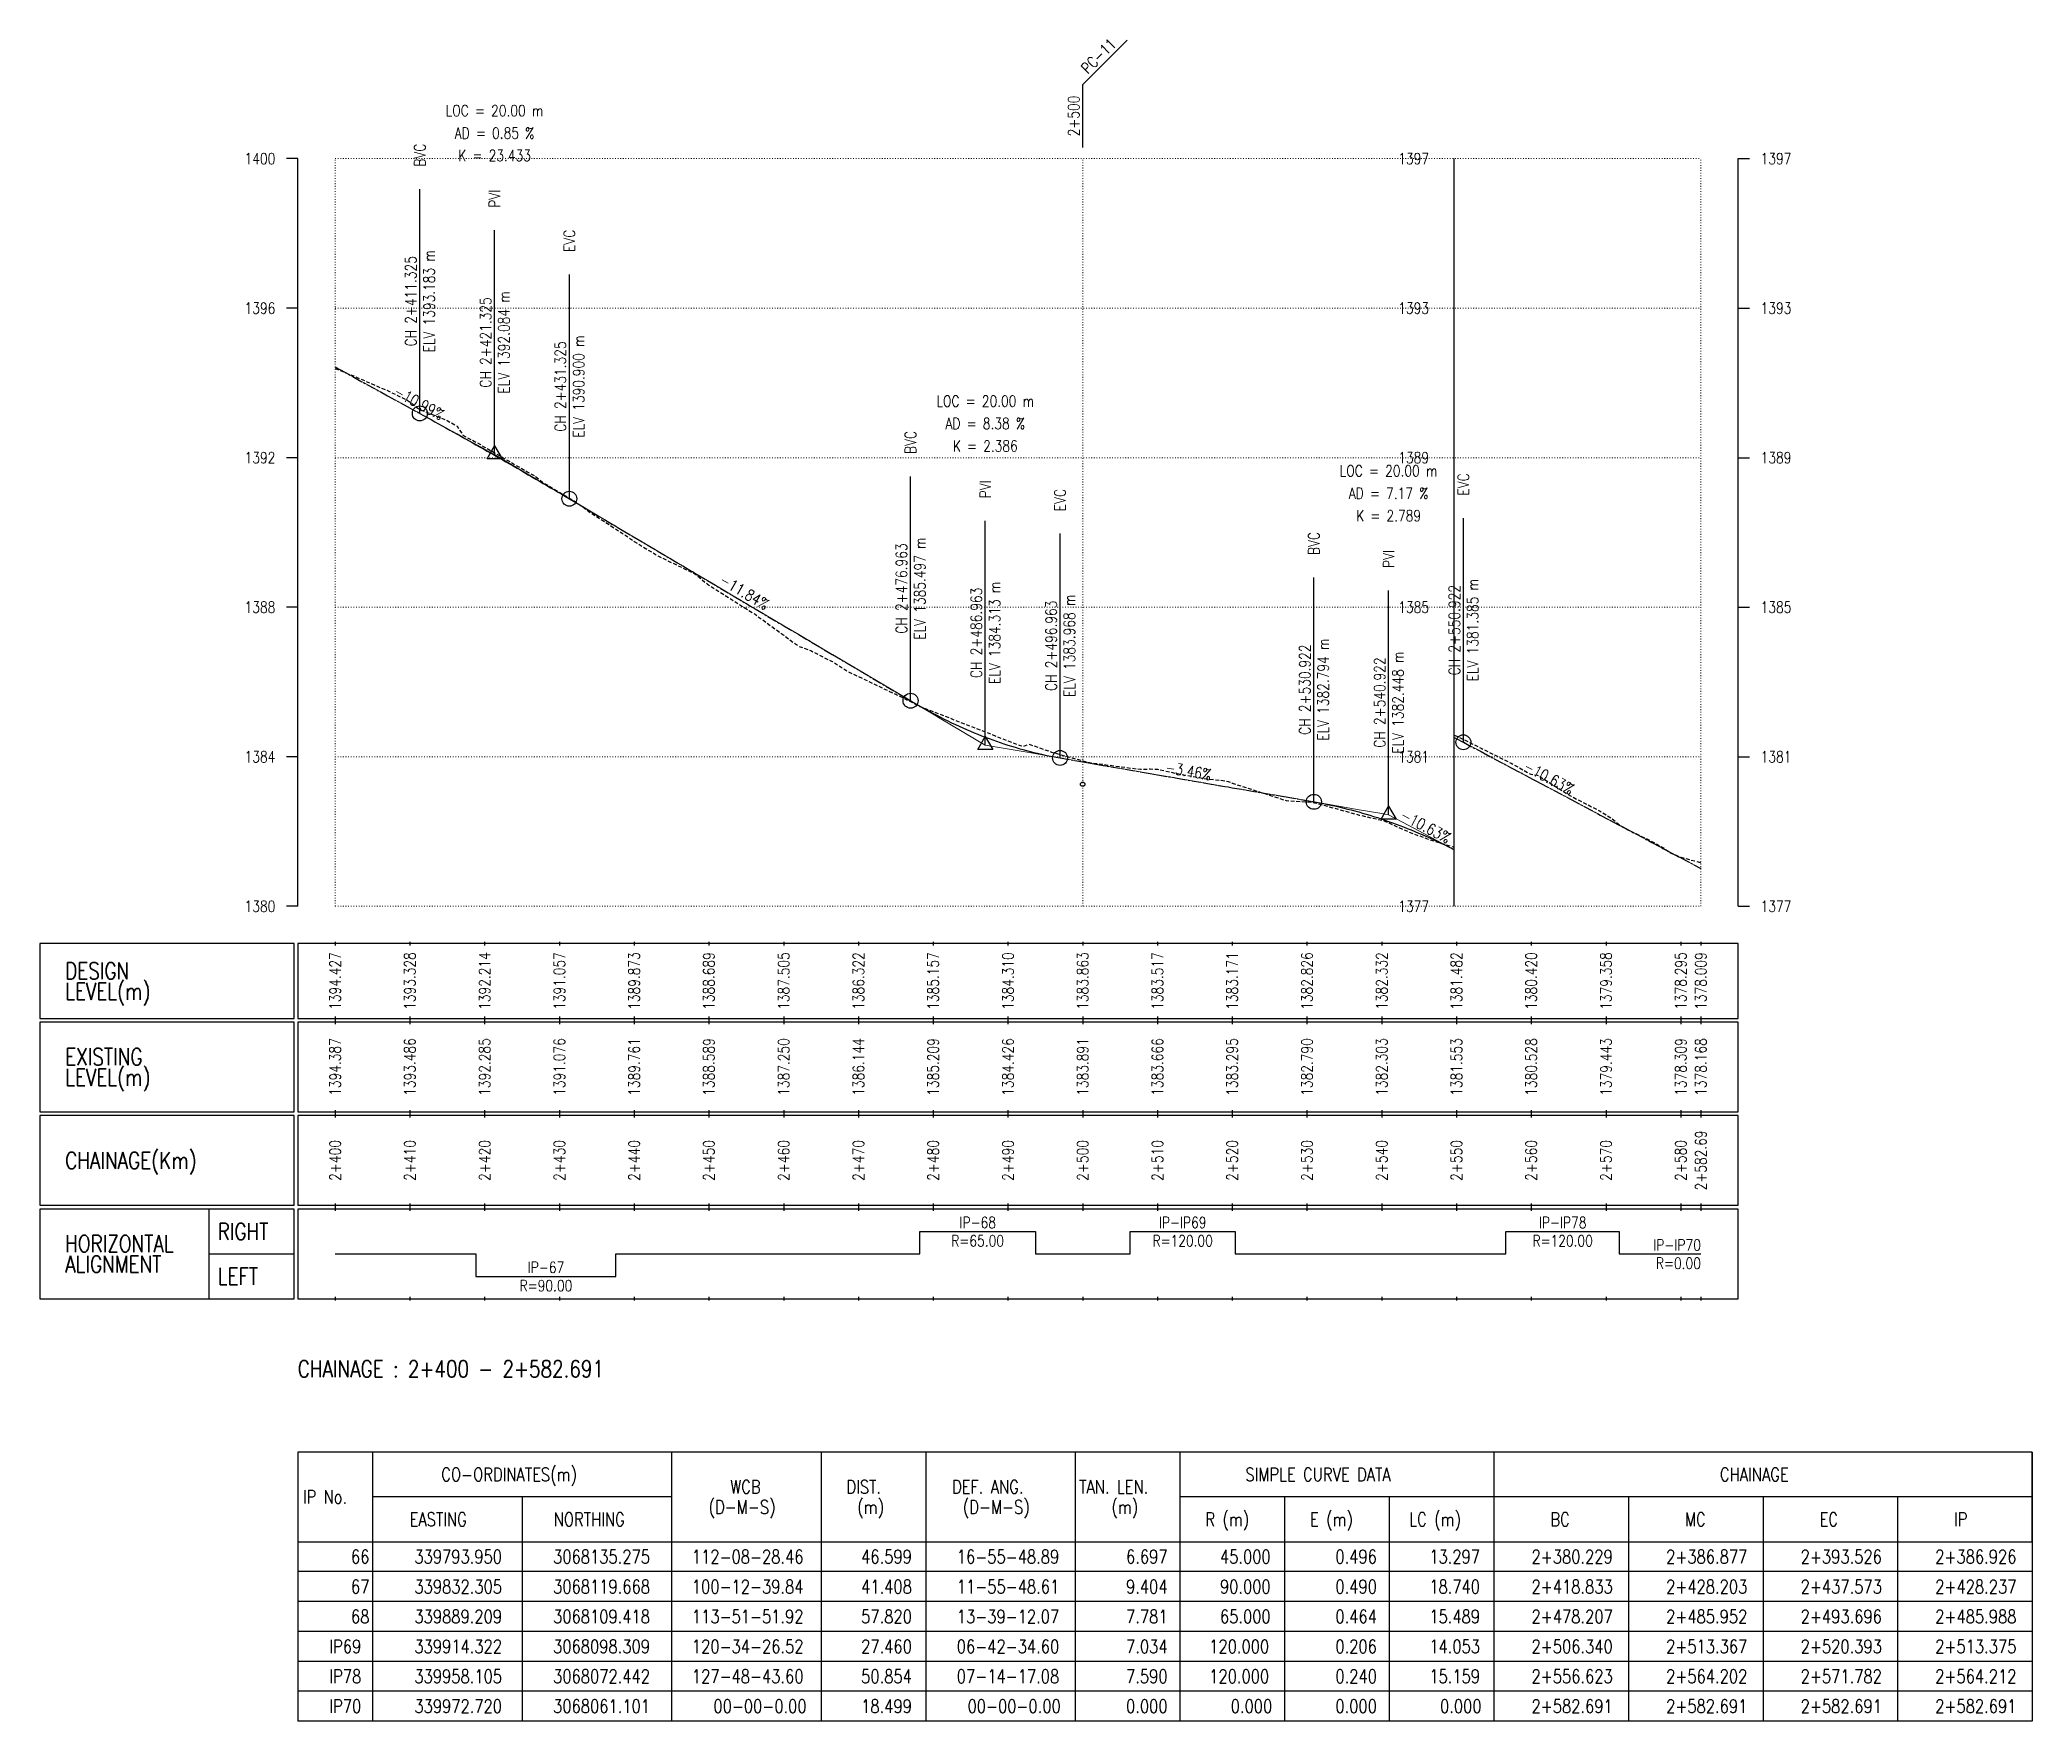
# Model space of a CAD drawing. Extents: x 337736 to 342002, y 3067251 to 3069533.
# Drawn here: x 341735.9 to 342002.4, y 3067278.7 to 3067503.6 of the extents above; entities that cross this region are included whole.
import ezdxf
from ezdxf.enums import TextEntityAlignment as Align

# ---------------------------------------------------------------- set-up
doc = ezdxf.new("R2010")
doc.units = 0
doc.header["$MEASUREMENT"] = 0
for name, pattern in [('Center', [2, 1.25, -0.25, 0.25, -0.25]), ('Dashed', [0.75, 0.5, -0.25]), ('Dot', [0.25, 0, -0.25])]:
    doc.linetypes.add(name, pattern=pattern)
for name, color, linetype, lineweight in [('Chainage Range', 7, 'Continuous', 25), ('Grids', 9, 'Dot', 13), ('PipeCulvert', 6, 'Continuous', 30), ('Vertical Alignment', 5, 'Center', 30), ('VIP Line', 2, 'Continuous', 5)]:
    doc.layers.add(name, color=color, linetype=linetype, lineweight=lineweight)
for name, color, linetype in [('Chainage_TXT', 7, 'Continuous'), ('DesignRL_TXT', 5, 'Continuous'), ('ExistRL_TXT', 3, 'Continuous'), ('GL', 3, 'Dashed'), ('Grade Text', 7, 'Continuous'), ('HC_Data', 7, 'Continuous'), ('Horizontal Alignment', 7, 'Continuous'), ('Remark', 7, 'Continuous'), ('Scale Line', 1, 'Continuous'), ('Title Box Text', 7, 'Continuous'), ('TitleBox', 7, 'Continuous'), ('VIP Mark', 7, 'Continuous')]:
    doc.layers.add(name, color=color, linetype=linetype)
doc.styles.get("Standard").update_dxf_attribs({"font": 'simplex.shx'})

msp = doc.modelspace()

# ---------------------------------------------------------------- texts
at = {"width": 0.8}
for s, p in [('1400', (341767.39, 3067487.73)), ('1396', (341767.39, 3067467.73)), ('1392', (341767.39, 3067447.73)), ('1388', (341767.39, 3067427.73)), ('1384', (341767.39, 3067407.73)), ('1380', (341767.39, 3067387.73))]:
    msp.add_text(s, height=1.5, dxfattribs=at).set_placement(p, align=Align.MIDDLE_RIGHT)
for s, p in [('1397', (341917.6, 3067486.98)), ('1393', (341917.6, 3067466.98)), ('1389', (341917.6, 3067446.98)), ('1385', (341917.6, 3067426.98)), ('1381', (341917.6, 3067406.98)), ('1377', (341917.6, 3067386.98))]:
    msp.add_text(s, height=1.5, dxfattribs=at).set_placement(p)
for s, p in [('1397', (341966.08, 3067487.73)), ('1393', (341966.08, 3067467.73)), ('1389', (341966.08, 3067447.73)), ('1385', (341966.08, 3067427.73)), ('1381', (341966.08, 3067407.73)), ('1377', (341966.08, 3067387.73))]:
    msp.add_text(s, height=1.5, dxfattribs=at).set_placement(p, align=Align.MIDDLE_LEFT)
at = {"layer": 'Chainage Range', "width": 0.8}
msp.add_text('CHAINAGE : 2+400 - 2+582.691', height=2.25, dxfattribs=at).set_placement((341770.39, 3067324.73))
at = {"layer": 'Chainage_TXT', "width": 0.8}
for s, p in [('2+582.69', (341958.08, 3067353.73)), ('2+400', (341775.39, 3067353.73)), ('2+410', (341785.39, 3067353.73)), ('2+420', (341795.39, 3067353.73)), ('2+430', (341805.39, 3067353.73)), ('2+440', (341815.39, 3067353.73)), ('2+450', (341825.39, 3067353.73)), ('2+460', (341835.39, 3067353.73)), ('2+470', (341845.39, 3067353.73)), ('2+480', (341855.39, 3067353.73)), ('2+490', (341865.39, 3067353.73)), ('2+500', (341875.39, 3067353.73)), ('2+510', (341885.39, 3067353.73)), ('2+520', (341895.39, 3067353.73)), ('2+530', (341905.39, 3067353.73)), ('2+540', (341915.39, 3067353.73)), ('2+550', (341925.39, 3067353.73)), ('2+560', (341935.39, 3067353.73)), ('2+570', (341945.39, 3067353.73)), ('2+580', (341955.39, 3067353.73))]:
    msp.add_text(s, height=1.5, rotation=90, dxfattribs=at).set_placement(p, align=Align.MIDDLE_CENTER)
at = {"layer": 'DesignRL_TXT', "width": 0.8}
for s, p in [('1394.427', (341775.39, 3067377.73)), ('1393.328', (341785.39, 3067377.73)), ('1392.214', (341795.39, 3067377.73)), ('1391.057', (341805.39, 3067377.73)), ('1389.873', (341815.39, 3067377.73)), ('1388.689', (341825.39, 3067377.73)), ('1387.505', (341835.39, 3067377.73)), ('1386.322', (341845.39, 3067377.73)), ('1385.157', (341855.39, 3067377.73)), ('1384.310', (341865.39, 3067377.73)), ('1383.863', (341875.39, 3067377.73)), ('1383.517', (341885.39, 3067377.73)), ('1383.171', (341895.39, 3067377.73)), ('1382.826', (341905.39, 3067377.73)), ('1382.332', (341915.39, 3067377.73)), ('1381.482', (341925.39, 3067377.73)), ('1380.420', (341935.39, 3067377.73)), ('1379.358', (341945.39, 3067377.73)), ('1378.295', (341955.39, 3067377.73)), ('1378.009', (341958.08, 3067377.73))]:
    msp.add_text(s, height=1.5, rotation=90, dxfattribs=at).set_placement(p, align=Align.MIDDLE_CENTER)
at = {"layer": 'ExistRL_TXT', "width": 0.8}
for s, p in [('1394.387', (341775.39, 3067366.23)), ('1393.486', (341785.39, 3067366.23)), ('1392.285', (341795.39, 3067366.23)), ('1391.076', (341805.39, 3067366.23)), ('1388.589', (341825.39, 3067366.23)), ('1387.250', (341835.39, 3067366.23)), ('1386.144', (341845.39, 3067366.23)), ('1385.209', (341855.39, 3067366.23)), ('1384.426', (341865.39, 3067366.23)), ('1383.666', (341885.39, 3067366.23)), ('1383.295', (341895.39, 3067366.23)), ('1382.790', (341905.39, 3067366.23)), ('1382.303', (341915.39, 3067366.23)), ('1381.553', (341925.39, 3067366.23)), ('1380.528', (341935.39, 3067366.23)), ('1379.443', (341945.39, 3067366.23)), ('1378.309', (341955.39, 3067366.23)), ('1378.168', (341958.08, 3067366.23)), ('1389.761', (341815.39, 3067366.23)), ('1383.891', (341875.39, 3067366.23))]:
    msp.add_text(s, height=1.5, rotation=90, dxfattribs=at).set_placement(p, align=Align.MIDDLE_CENTER)
at = {"layer": 'Grade Text', "width": 0.8}
for s, rotation, p in [('-10.99%', 331.222, (341786.05, 3067454.01)), ('-11.84%', 329.3775, (341829.54, 3067428.73)), ('-3.46%', 350.1927, (341889.33, 3067404.64)), ('-10.63%', 332.0157, (341937.2, 3067403.88)), ('-10.63%', 332.0157, (341920.71, 3067397.36))]:
    msp.add_text(s, height=1.5, rotation=rotation, dxfattribs=at).set_placement(p, align=Align.BOTTOM_CENTER)
at = {"layer": 'HC_Data', "width": 0.8}
for s, p in [('CO-ORDINATES(m)', (341789.59, 3067310.83)), ('SIMPLE CURVE DATA', (341897.15, 3067310.83)), ('CHAINAGE', (341960.63, 3067310.83)), ('IP No.', (341771.07, 3067307.83)), ('(D-M-S)', (341825.35, 3067306.48)), ('WCB', (341828.23, 3067309.18)), ('DIST.', (341843.79, 3067309.18)), ('(m)', (341845.23, 3067306.48)), ('DEF. ANG.', (341857.91, 3067309.18)), ('(D-M-S)', (341859.35, 3067306.48)), ('TAN. LEN.', (341874.91, 3067309.18)), ('(m)', (341879.23, 3067306.48)), ('EASTING', (341785.35, 3067304.83)), ('NORTHING', (341804.63, 3067304.83)), ('R (m)', (341891.79, 3067304.83)), ('E (m)', (341905.79, 3067304.83)), ('LC (m)', (341919.07, 3067304.83)), ('BC', (341937.95, 3067304.83)), ('MC', (341955.95, 3067304.83)), ('EC', (341973.95, 3067304.83)), ('IP', (341991.95, 3067304.83)), ('66', (341777.51, 3067299.83)), ('339793.950', (341785.99, 3067299.83)), ('3068135.275', (341804.55, 3067299.83)), ('112-08-28.46', (341823.11, 3067299.83)), ('46.599', (341845.75, 3067299.83)), ('16-55-48.89', (341858.55, 3067299.83)), ('6.697', (341881.19, 3067299.83)), ('45.000', (341893.75, 3067299.83)), ('0.496', (341909.19, 3067299.83)), ('13.297', (341921.75, 3067299.83)), ('2+380.229', (341935.43, 3067299.83)), ('2+386.877', (341953.43, 3067299.83)), ('2+393.526', (341971.43, 3067299.83)), ('2+386.926', (341989.43, 3067299.83)), ('67', (341777.51, 3067295.83)), ('339832.305', (341785.99, 3067295.83)), ('3068119.668', (341804.55, 3067295.83)), ('100-12-39.84', (341823.11, 3067295.83)), ('41.408', (341845.75, 3067295.83)), ('11-55-48.61', (341858.55, 3067295.83)), ('9.404', (341881.19, 3067295.83)), ('90.000', (341893.75, 3067295.83)), ('0.490', (341909.19, 3067295.83)), ('18.740', (341921.75, 3067295.83)), ('2+418.833', (341935.43, 3067295.83)), ('2+428.203', (341953.43, 3067295.83)), ('2+437.573', (341971.43, 3067295.83)), ('2+428.237', (341989.43, 3067295.83)), ('68', (341777.51, 3067291.83)), ('339889.209', (341785.99, 3067291.83)), ('3068109.418', (341804.55, 3067291.83)), ('113-51-51.92', (341823.11, 3067291.83)), ('57.820', (341845.75, 3067291.83)), ('13-39-12.07', (341858.55, 3067291.83)), ('7.781', (341881.19, 3067291.83)), ('65.000', (341893.75, 3067291.83)), ('0.464', (341909.19, 3067291.83)), ('15.489', (341921.75, 3067291.83)), ('2+478.207', (341935.43, 3067291.83)), ('2+485.952', (341953.43, 3067291.83)), ('2+493.696', (341971.43, 3067291.83)), ('2+485.988', (341989.43, 3067291.83)), ('IP69', (341774.63, 3067287.83)), ('339914.322', (341785.99, 3067287.83)), ('3068098.309', (341804.55, 3067287.83)), ('120-34-26.52', (341823.11, 3067287.83)), ('27.460', (341845.75, 3067287.83)), ('06-42-34.60', (341858.55, 3067287.83)), ('7.034', (341881.19, 3067287.83)), ('120.000', (341892.31, 3067287.83)), ('0.206', (341909.19, 3067287.83)), ('14.053', (341921.75, 3067287.83)), ('2+506.340', (341935.43, 3067287.83)), ('2+513.367', (341953.43, 3067287.83)), ('2+520.393', (341971.43, 3067287.83)), ('2+513.375', (341989.43, 3067287.83)), ('IP78', (341774.63, 3067283.83)), ('339958.105', (341785.99, 3067283.83)), ('3068072.442', (341804.55, 3067283.83)), ('127-48-43.60', (341823.11, 3067283.83)), ('50.854', (341845.75, 3067283.83)), ('07-14-17.08', (341858.55, 3067283.83)), ('7.590', (341881.19, 3067283.83)), ('120.000', (341892.31, 3067283.83)), ('0.240', (341909.19, 3067283.83)), ('15.159', (341921.75, 3067283.83)), ('2+556.623', (341935.43, 3067283.83)), ('2+564.202', (341953.43, 3067283.83)), ('2+571.782', (341971.43, 3067283.83)), ('2+564.212', (341989.43, 3067283.83)), ('IP70', (341774.63, 3067279.83)), ('339972.720', (341785.99, 3067279.83)), ('3068061.101', (341804.55, 3067279.83)), ('00-00-0.00', (341825.99, 3067279.83)), ('18.499', (341845.75, 3067279.83)), ('00-00-0.00', (341859.99, 3067279.83)), ('0.000', (341881.19, 3067279.83)), ('0.000', (341895.19, 3067279.83)), ('0.000', (341909.19, 3067279.83)), ('0.000', (341923.19, 3067279.83)), ('2+582.691', (341935.43, 3067279.83)), ('2+582.691', (341953.43, 3067279.83)), ('2+582.691', (341971.43, 3067279.83)), ('2+582.691', (341989.43, 3067279.83))]:
    msp.add_text(s, height=1.8, dxfattribs=at).set_placement(p)
at = {"layer": 'Horizontal Alignment', "width": 0.8}
for s, p in [('IP-68', (341861.34, 3067344.23)), ('IP-IP69', (341888.76, 3067344.23)), ('IP-IP78', (341939.59, 3067344.23)), ('IP-67', (341803.59, 3067338.23))]:
    msp.add_text(s, height=1.5, dxfattribs=at).set_placement(p, align=Align.BOTTOM_CENTER)
for s, p in [('R=65.00', (341861.34, 3067343.73)), ('R=120.00', (341888.76, 3067343.73)), ('R=120.00', (341939.59, 3067343.73)), ('R=90.00', (341803.59, 3067337.73))]:
    msp.add_text(s, height=1.5, dxfattribs=at).set_placement(p, align=Align.TOP_CENTER)
msp.add_text('IP-IP70', height=1.5, dxfattribs=at).set_placement((341958.08, 3067341.23), align=Align.BOTTOM_RIGHT)
msp.add_text('R=0.00', height=1.5, dxfattribs=at).set_placement((341958.08, 3067340.73), align=Align.TOP_RIGHT)
at = {"layer": 'Remark', "width": 0.8}
for s, rotation, p in [('PC-11', 45, (341878.36, 3067500.6)), ('2+500', 90, (341875.39, 3067493.43))]:
    msp.add_text(s, height=1.5, rotation=rotation, dxfattribs=at).set_placement(p, align=Align.BOTTOM_CENTER)
at = {"layer": 'Title Box Text', "width": 0.8}
for s, p in [('DESIGN', (341739.29, 3067377.98)), ('LEVEL(m)', (341739.29, 3067375.23)), ('EXISTING', (341739.29, 3067366.48)), ('LEVEL(m)', (341739.29, 3067363.73)), ('CHAINAGE(Km)', (341739.29, 3067352.61)), ('HORIZONTAL', (341739.29, 3067341.48)), ('RIGHT', (341759.69, 3067343.11)), ('ALIGNMENT', (341739.29, 3067338.73)), ('LEFT', (341759.69, 3067337.11))]:
    msp.add_text(s, height=2.25, dxfattribs=at).set_placement(p)
at = {"layer": 'VIP Mark', "width": 0.8}
for s, p in [('LOC = 20.00 m', (341796.72, 3067494.15)), ('AD = 0.85 %', (341796.72, 3067491.15)), ('K = 23.433', (341796.72, 3067488.15)), ('LOC = 20.00 m', (341862.36, 3067455.3)), ('AD = 8.38 %', (341862.36, 3067452.3)), ('K = 2.386', (341862.36, 3067449.3)), ('LOC = 20.00 m', (341916.31, 3067445.97)), ('AD = 7.17 %', (341916.31, 3067442.97)), ('K = 2.789', (341916.31, 3067439.97))]:
    msp.add_text(s, height=1.5, dxfattribs=at).set_placement(p, align=Align.MIDDLE_CENTER)
for s, p in [('BVC', (341786.72, 3067486.65)), ('PVI', (341796.72, 3067481.15)), ('EVC', (341806.72, 3067475.24)), ('BVC', (341852.36, 3067448.22)), ('PVI', (341862.36, 3067442.3)), ('EVC', (341926.31, 3067442.66)), ('EVC', (341872.36, 3067440.57)), ('BVC', (341906.31, 3067434.7)), ('PVI', (341916.31, 3067432.97))]:
    msp.add_text(s, height=1.5, rotation=90, dxfattribs=at).set_placement(p, align=Align.MIDDLE_LEFT)
for s, p in [('CH 2+411.325', (341786.72, 3067468.65)), ('CH 2+421.325', (341796.72, 3067463.15)), ('CH 2+431.325', (341806.72, 3067457.24)), ('CH 2+476.963', (341852.36, 3067430.22)), ('CH 2+486.963', (341862.36, 3067424.3)), ('CH 2+496.963', (341872.36, 3067422.57)), ('CH 2+550.922', (341926.31, 3067424.66)), ('CH 2+530.922', (341906.31, 3067416.7)), ('CH 2+540.922', (341916.31, 3067414.97))]:
    msp.add_text(s, height=1.5, rotation=90, dxfattribs=at).set_placement(p, align=Align.BOTTOM_CENTER)
for s, p in [('ELV 1393.183 m', (341787.22, 3067468.65)), ('ELV 1392.084 m', (341797.22, 3067463.15)), ('ELV 1390.900 m', (341807.22, 3067457.24)), ('ELV 1385.497 m', (341852.86, 3067430.22)), ('ELV 1381.385 m', (341926.81, 3067424.66)), ('ELV 1384.313 m', (341862.86, 3067424.3)), ('ELV 1383.968 m', (341872.86, 3067422.57)), ('ELV 1382.794 m', (341906.81, 3067416.7)), ('ELV 1382.448 m', (341916.81, 3067414.97))]:
    msp.add_text(s, height=1.5, rotation=90, dxfattribs=at).set_placement(p, align=Align.TOP_CENTER)

# ---------------------------------------------------------------- linework, layer by layer
at = {"layer": 'GL', "flags": 128}
for points in [[(341775.39, 3067459.67), (341775.85, 3067459.47), (341777.89, 3067458.66), (341782.39, 3067456.7), (341785.04, 3067455.44), (341786.68, 3067454.19), (341790.39, 3067452.7), (341791.7, 3067451.95), (341792.48, 3067450.74), (341794.83, 3067449.48), (341795.39, 3067449.16), (341796.72, 3067448.39), (341801.09, 3067445.85), (341802.14, 3067445.26), (341803.18, 3067444.43), (341807.57, 3067441.81), (341809.69, 3067440.29), (341813.78, 3067437.65), (341815.3, 3067436.6), (341815.39, 3067436.54), (341818.45, 3067434.66), (341823.52, 3067432.18), (341823.81, 3067431.99), (341825.18, 3067430.82), (341830.95, 3067427.18), (341831.56, 3067426.78), (341835.39, 3067423.98), (341837.41, 3067422.51), (341839.1, 3067421.88), (341841.89, 3067420.45), (341841.9, 3067420.48), (341843.88, 3067419.18), (341851.74, 3067415.43), (341853.63, 3067414.47), (341855.39, 3067413.78), (341856.42, 3067413.37), (341862.36, 3067411.05), (341866.07, 3067409.6), (341866.88, 3067409.29), (341867.44, 3067409.14), (341868.22, 3067409.42), (341871.2, 3067408.36), (341875.39, 3067407.19), (341875.93, 3067407.04), (341877.16, 3067406.84), (341883.1, 3067406.05), (341883.6, 3067406.06), (341884.42, 3067406.1), (341885.41, 3067406.07), (341888.01, 3067405.48), (341891.6, 3067404.83), (341894.41, 3067404.52), (341894.83, 3067404.4), (341895.39, 3067404.21), (341902.6, 3067401.87), (341906.11, 3067401.64), (341906.41, 3067401.58), (341912.38, 3067399.93), (341915.39, 3067399.25), (341915.64, 3067399.2), (341915.82, 3067399.13), (341916.31, 3067398.9), (341919, 3067397.68), (341921.62, 3067396.7), (341925.1, 3067395.62)], [(341925.1, 3067410.62), (341925.42, 3067410.49), (341928.67, 3067408.88), (341932.71, 3067406.86), (341935.32, 3067405.39), (341935.39, 3067405.38), (341936.17, 3067405.28), (341936.6, 3067405.05), (341940.71, 3067402.44), (341944.63, 3067400.44), (341946.21, 3067399.43), (341947.53, 3067398.36), (341951.52, 3067396.41), (341953.01, 3067395.59), (341954.09, 3067394.85), (341955.39, 3067394.28), (341958.08, 3067393.58)]]:
    msp.add_lwpolyline(points, dxfattribs=at)
at = {"layer": 'Grids'}
for p, q in [((341775.39, 3067487.73), (341958.08, 3067487.73)), ((341775.39, 3067387.73), (341775.39, 3067487.73)), ((341875.39, 3067387.73), (341875.39, 3067487.73)), ((341958.08, 3067387.73), (341958.08, 3067487.73)), ((341775.39, 3067467.73), (341958.08, 3067467.73)), ((341775.39, 3067447.73), (341958.08, 3067447.73)), ((341775.39, 3067427.73), (341958.08, 3067427.73)), ((341775.39, 3067407.73), (341958.08, 3067407.73)), ((341775.39, 3067387.73), (341958.08, 3067387.73))]:
    msp.add_line(p, q, dxfattribs=at)
at = {"layer": 'HC_Data'}
for p, q in [((341780.39, 3067314.73), (341780.39, 3067302.73)), ((341820.39, 3067314.73), (341820.39, 3067302.73)), ((341840.39, 3067314.73), (341840.39, 3067302.73)), ((341854.39, 3067314.73), (341854.39, 3067302.73)), ((341874.39, 3067314.73), (341874.39, 3067302.73)), ((341888.39, 3067314.73), (341888.39, 3067302.73)), ((341930.39, 3067314.73), (341930.39, 3067302.73)), ((342002.39, 3067314.73), (342002.39, 3067302.73)), ((341820.39, 3067308.73), (341780.39, 3067308.73)), ((341800.39, 3067308.73), (341800.39, 3067302.73)), ((341930.39, 3067308.73), (341888.39, 3067308.73)), ((341902.39, 3067308.73), (341902.39, 3067302.73)), ((341916.39, 3067308.73), (341916.39, 3067302.73)), ((342002.39, 3067308.73), (341930.39, 3067308.73)), ((341948.39, 3067308.73), (341948.39, 3067302.73)), ((341966.39, 3067308.73), (341966.39, 3067302.73)), ((341984.39, 3067308.73), (341984.39, 3067302.73)), ((341770.39, 3067302.73), (341770.39, 3067278.73)), ((341780.39, 3067302.73), (341780.39, 3067278.73)), ((341800.39, 3067302.73), (341800.39, 3067278.73)), ((341820.39, 3067302.73), (341820.39, 3067278.73)), ((341840.39, 3067302.73), (341840.39, 3067278.73)), ((341854.39, 3067302.73), (341854.39, 3067278.73)), ((341874.39, 3067302.73), (341874.39, 3067278.73)), ((341888.39, 3067302.73), (341888.39, 3067278.73)), ((341902.39, 3067302.73), (341902.39, 3067278.73)), ((341916.39, 3067302.73), (341916.39, 3067278.73)), ((341930.39, 3067302.73), (341930.39, 3067278.73)), ((341948.39, 3067302.73), (341948.39, 3067278.73)), ((341966.39, 3067302.73), (341966.39, 3067278.73)), ((341984.39, 3067302.73), (341984.39, 3067278.73)), ((342002.39, 3067302.73), (342002.39, 3067278.73)), ((342002.39, 3067298.73), (341770.39, 3067298.73)), ((342002.39, 3067294.73), (341770.39, 3067294.73)), ((342002.39, 3067290.73), (341770.39, 3067290.73)), ((342002.39, 3067286.73), (341770.39, 3067286.73)), ((342002.39, 3067282.73), (341770.39, 3067282.73)), ((342002.39, 3067278.73), (341770.39, 3067278.73))]:
    msp.add_line(p, q, dxfattribs=at)
msp.add_lwpolyline([(341770.39, 3067314.73), (341770.39, 3067302.73), (342002.39, 3067302.73), (342002.39, 3067314.73), (341770.39, 3067314.73)], dxfattribs=at)
at = {"layer": 'Horizontal Alignment'}
msp.add_lwpolyline([(341775.39, 3067341.23), (341794.23, 3067341.23), (341794.23, 3067338.23), (341812.96, 3067338.23), (341812.96, 3067341.23), (341853.6, 3067341.23), (341853.6, 3067344.23), (341869.09, 3067344.23), (341869.09, 3067341.23), (341881.73, 3067341.23), (341881.73, 3067344.23), (341895.79, 3067344.23), (341895.79, 3067341.23), (341932.01, 3067341.23), (341932.01, 3067344.23), (341947.17, 3067344.23), (341947.17, 3067341.23), (341958.08, 3067341.23)], dxfattribs=at)
at = {"layer": 'PipeCulvert'}
msp.add_circle((341875.39, 3067404.05), 0.3, dxfattribs=at)
at = {"layer": 'Remark'}
for p, q in [((341875.39, 3067497.63), (341881.33, 3067503.57)), ((341875.39, 3067489.23), (341875.39, 3067497.63))]:
    msp.add_line(p, q, dxfattribs=at)
at = {"layer": 'Scale Line'}
for p, q in [((341770.39, 3067487.73), (341768.89, 3067487.73)), ((341770.39, 3067387.73), (341770.39, 3067487.73)), ((341925.1, 3067387.73), (341925.1, 3067487.73)), ((341963.08, 3067387.73), (341963.08, 3067487.73)), ((341963.08, 3067487.73), (341964.58, 3067487.73)), ((341770.39, 3067467.73), (341768.89, 3067467.73)), ((341963.08, 3067467.73), (341964.58, 3067467.73)), ((341770.39, 3067447.73), (341768.89, 3067447.73)), ((341963.08, 3067447.73), (341964.58, 3067447.73)), ((341770.39, 3067427.73), (341768.89, 3067427.73)), ((341963.08, 3067427.73), (341964.58, 3067427.73)), ((341770.39, 3067407.73), (341768.89, 3067407.73)), ((341963.08, 3067407.73), (341964.58, 3067407.73)), ((341770.39, 3067387.73), (341768.89, 3067387.73)), ((341963.08, 3067387.73), (341964.58, 3067387.73))]:
    msp.add_line(p, q, dxfattribs=at)
at = {"layer": 'TitleBox'}
for p, q in [((341775.39, 3067382.98), (341775.39, 3067382.48)), ((341785.39, 3067382.98), (341785.39, 3067382.48)), ((341795.39, 3067382.98), (341795.39, 3067382.48)), ((341805.39, 3067382.98), (341805.39, 3067382.48)), ((341815.39, 3067382.98), (341815.39, 3067382.48)), ((341825.39, 3067382.98), (341825.39, 3067382.48)), ((341835.39, 3067382.98), (341835.39, 3067382.48)), ((341845.39, 3067382.98), (341845.39, 3067382.48)), ((341855.39, 3067382.98), (341855.39, 3067382.48)), ((341865.39, 3067382.98), (341865.39, 3067382.48)), ((341875.39, 3067382.98), (341875.39, 3067382.48)), ((341885.39, 3067382.98), (341885.39, 3067382.48)), ((341895.39, 3067382.98), (341895.39, 3067382.48)), ((341905.39, 3067382.98), (341905.39, 3067382.48)), ((341915.39, 3067382.98), (341915.39, 3067382.48)), ((341925.39, 3067382.98), (341925.39, 3067382.48)), ((341935.39, 3067382.98), (341935.39, 3067382.48)), ((341945.39, 3067382.98), (341945.39, 3067382.48)), ((341955.39, 3067382.98), (341955.39, 3067382.48)), ((341958.08, 3067382.98), (341958.08, 3067382.48)), ((341775.39, 3067372.98), (341775.39, 3067372.48)), ((341775.39, 3067372.48), (341775.39, 3067371.98)), ((341785.39, 3067372.98), (341785.39, 3067372.48)), ((341785.39, 3067372.48), (341785.39, 3067371.98)), ((341795.39, 3067372.98), (341795.39, 3067372.48)), ((341795.39, 3067372.48), (341795.39, 3067371.98)), ((341805.39, 3067372.98), (341805.39, 3067372.48)), ((341805.39, 3067372.48), (341805.39, 3067371.98)), ((341815.39, 3067372.98), (341815.39, 3067372.48)), ((341815.39, 3067372.48), (341815.39, 3067371.98)), ((341825.39, 3067372.98), (341825.39, 3067372.48)), ((341825.39, 3067372.48), (341825.39, 3067371.98)), ((341835.39, 3067372.98), (341835.39, 3067372.48)), ((341835.39, 3067372.48), (341835.39, 3067371.98)), ((341845.39, 3067372.98), (341845.39, 3067372.48)), ((341845.39, 3067372.48), (341845.39, 3067371.98)), ((341855.39, 3067372.98), (341855.39, 3067372.48)), ((341855.39, 3067372.48), (341855.39, 3067371.98)), ((341865.39, 3067372.98), (341865.39, 3067372.48)), ((341865.39, 3067372.48), (341865.39, 3067371.98)), ((341875.39, 3067372.98), (341875.39, 3067372.48)), ((341875.39, 3067372.48), (341875.39, 3067371.98)), ((341885.39, 3067372.98), (341885.39, 3067372.48)), ((341885.39, 3067372.48), (341885.39, 3067371.98)), ((341895.39, 3067372.98), (341895.39, 3067372.48)), ((341895.39, 3067372.48), (341895.39, 3067371.98)), ((341905.39, 3067372.98), (341905.39, 3067372.48)), ((341905.39, 3067372.48), (341905.39, 3067371.98)), ((341915.39, 3067372.98), (341915.39, 3067372.48)), ((341915.39, 3067372.48), (341915.39, 3067371.98)), ((341925.39, 3067372.98), (341925.39, 3067372.48)), ((341925.39, 3067372.48), (341925.39, 3067371.98)), ((341935.39, 3067372.98), (341935.39, 3067372.48)), ((341935.39, 3067372.48), (341935.39, 3067371.98)), ((341945.39, 3067372.98), (341945.39, 3067372.48)), ((341945.39, 3067372.48), (341945.39, 3067371.98)), ((341955.39, 3067372.98), (341955.39, 3067372.48)), ((341955.39, 3067372.48), (341955.39, 3067371.98)), ((341958.08, 3067372.98), (341958.08, 3067372.48)), ((341958.08, 3067372.48), (341958.08, 3067371.98)), ((341775.39, 3067360.48), (341775.39, 3067359.98)), ((341775.39, 3067359.98), (341775.39, 3067359.48)), ((341785.39, 3067360.48), (341785.39, 3067359.98)), ((341785.39, 3067359.98), (341785.39, 3067359.48)), ((341795.39, 3067360.48), (341795.39, 3067359.98)), ((341795.39, 3067359.98), (341795.39, 3067359.48)), ((341805.39, 3067360.48), (341805.39, 3067359.98)), ((341805.39, 3067359.98), (341805.39, 3067359.48)), ((341815.39, 3067360.48), (341815.39, 3067359.98)), ((341815.39, 3067359.98), (341815.39, 3067359.48)), ((341825.39, 3067360.48), (341825.39, 3067359.98)), ((341825.39, 3067359.98), (341825.39, 3067359.48)), ((341835.39, 3067360.48), (341835.39, 3067359.98)), ((341835.39, 3067359.98), (341835.39, 3067359.48)), ((341845.39, 3067360.48), (341845.39, 3067359.98)), ((341845.39, 3067359.98), (341845.39, 3067359.48)), ((341855.39, 3067360.48), (341855.39, 3067359.98)), ((341855.39, 3067359.98), (341855.39, 3067359.48)), ((341865.39, 3067360.48), (341865.39, 3067359.98)), ((341865.39, 3067359.98), (341865.39, 3067359.48)), ((341875.39, 3067360.48), (341875.39, 3067359.98)), ((341875.39, 3067359.98), (341875.39, 3067359.48)), ((341885.39, 3067360.48), (341885.39, 3067359.98)), ((341885.39, 3067359.98), (341885.39, 3067359.48)), ((341895.39, 3067360.48), (341895.39, 3067359.98)), ((341895.39, 3067359.98), (341895.39, 3067359.48)), ((341905.39, 3067360.48), (341905.39, 3067359.98)), ((341905.39, 3067359.98), (341905.39, 3067359.48)), ((341915.39, 3067360.48), (341915.39, 3067359.98)), ((341915.39, 3067359.98), (341915.39, 3067359.48)), ((341925.39, 3067360.48), (341925.39, 3067359.98)), ((341925.39, 3067359.98), (341925.39, 3067359.48)), ((341935.39, 3067360.48), (341935.39, 3067359.98)), ((341935.39, 3067359.98), (341935.39, 3067359.48)), ((341945.39, 3067360.48), (341945.39, 3067359.98)), ((341945.39, 3067359.98), (341945.39, 3067359.48)), ((341955.39, 3067360.48), (341955.39, 3067359.98)), ((341955.39, 3067359.98), (341955.39, 3067359.48)), ((341958.08, 3067360.48), (341958.08, 3067359.98)), ((341958.08, 3067359.98), (341958.08, 3067359.48)), ((341758.56, 3067335.23), (341758.56, 3067347.23)), ((341775.39, 3067347.98), (341775.39, 3067347.48)), ((341775.39, 3067347.48), (341775.39, 3067346.98)), ((341785.39, 3067347.98), (341785.39, 3067347.48)), ((341785.39, 3067347.48), (341785.39, 3067346.98)), ((341795.39, 3067347.98), (341795.39, 3067347.48)), ((341795.39, 3067347.48), (341795.39, 3067346.98)), ((341805.39, 3067347.98), (341805.39, 3067347.48)), ((341805.39, 3067347.48), (341805.39, 3067346.98)), ((341815.39, 3067347.98), (341815.39, 3067347.48)), ((341815.39, 3067347.48), (341815.39, 3067346.98)), ((341825.39, 3067347.98), (341825.39, 3067347.48)), ((341825.39, 3067347.48), (341825.39, 3067346.98)), ((341835.39, 3067347.98), (341835.39, 3067347.48)), ((341835.39, 3067347.48), (341835.39, 3067346.98)), ((341845.39, 3067347.98), (341845.39, 3067347.48)), ((341845.39, 3067347.48), (341845.39, 3067346.98)), ((341855.39, 3067347.98), (341855.39, 3067347.48)), ((341855.39, 3067347.48), (341855.39, 3067346.98)), ((341865.39, 3067347.98), (341865.39, 3067347.48)), ((341865.39, 3067347.48), (341865.39, 3067346.98)), ((341875.39, 3067347.98), (341875.39, 3067347.48)), ((341875.39, 3067347.48), (341875.39, 3067346.98)), ((341885.39, 3067347.98), (341885.39, 3067347.48)), ((341885.39, 3067347.48), (341885.39, 3067346.98)), ((341895.39, 3067347.98), (341895.39, 3067347.48)), ((341895.39, 3067347.48), (341895.39, 3067346.98)), ((341905.39, 3067347.98), (341905.39, 3067347.48)), ((341905.39, 3067347.48), (341905.39, 3067346.98)), ((341915.39, 3067347.98), (341915.39, 3067347.48)), ((341915.39, 3067347.48), (341915.39, 3067346.98)), ((341925.39, 3067347.98), (341925.39, 3067347.48)), ((341925.39, 3067347.48), (341925.39, 3067346.98)), ((341935.39, 3067347.98), (341935.39, 3067347.48)), ((341935.39, 3067347.48), (341935.39, 3067346.98)), ((341945.39, 3067347.98), (341945.39, 3067347.48)), ((341945.39, 3067347.48), (341945.39, 3067346.98)), ((341955.39, 3067347.98), (341955.39, 3067347.48)), ((341955.39, 3067347.48), (341955.39, 3067346.98)), ((341958.08, 3067347.98), (341958.08, 3067347.48)), ((341958.08, 3067347.48), (341958.08, 3067346.98)), ((341758.56, 3067341.23), (341769.89, 3067341.23)), ((341775.39, 3067335.48), (341775.39, 3067334.98)), ((341785.39, 3067335.48), (341785.39, 3067334.98)), ((341795.39, 3067335.48), (341795.39, 3067334.98)), ((341805.39, 3067335.48), (341805.39, 3067334.98)), ((341815.39, 3067335.48), (341815.39, 3067334.98)), ((341825.39, 3067335.48), (341825.39, 3067334.98)), ((341835.39, 3067335.48), (341835.39, 3067334.98)), ((341845.39, 3067335.48), (341845.39, 3067334.98)), ((341855.39, 3067335.48), (341855.39, 3067334.98)), ((341865.39, 3067335.48), (341865.39, 3067334.98)), ((341875.39, 3067335.48), (341875.39, 3067334.98)), ((341885.39, 3067335.48), (341885.39, 3067334.98)), ((341895.39, 3067335.48), (341895.39, 3067334.98)), ((341905.39, 3067335.48), (341905.39, 3067334.98)), ((341915.39, 3067335.48), (341915.39, 3067334.98)), ((341925.39, 3067335.48), (341925.39, 3067334.98)), ((341935.39, 3067335.48), (341935.39, 3067334.98)), ((341945.39, 3067335.48), (341945.39, 3067334.98)), ((341955.39, 3067335.48), (341955.39, 3067334.98)), ((341958.08, 3067335.48), (341958.08, 3067334.98))]:
    msp.add_line(p, q, dxfattribs=at)
for points in [[(341769.89, 3067382.73), (341735.89, 3067382.73), (341735.89, 3067372.73), (341769.89, 3067372.73)], [(341770.39, 3067372.73), (341963.08, 3067372.73), (341963.08, 3067382.73), (341770.39, 3067382.73)], [(341769.89, 3067372.23), (341735.89, 3067372.23), (341735.89, 3067360.23), (341769.89, 3067360.23)], [(341770.39, 3067360.23), (341963.08, 3067360.23), (341963.08, 3067372.23), (341770.39, 3067372.23)], [(341769.89, 3067359.73), (341735.89, 3067359.73), (341735.89, 3067347.73), (341769.89, 3067347.73)], [(341770.39, 3067347.73), (341963.08, 3067347.73), (341963.08, 3067359.73), (341770.39, 3067359.73)], [(341769.89, 3067347.23), (341735.89, 3067347.23), (341735.89, 3067335.23), (341769.89, 3067335.23)], [(341770.39, 3067335.23), (341963.08, 3067335.23), (341963.08, 3067347.23), (341770.39, 3067347.23)]]:
    msp.add_lwpolyline(points, close=True, dxfattribs=at)
at = {"layer": 'Vertical Alignment'}
for points in [[(341775.39, 3067459.87), (341775.85, 3067459.62), (341777.89, 3067458.5), (341782.39, 3067456.02), (341785.04, 3067454.57), (341786.68, 3067453.67), (341786.72, 3067453.65), (341787.22, 3067453.37), (341787.72, 3067453.1), (341788.22, 3067452.82), (341788.72, 3067452.54), (341789.22, 3067452.27), (341789.72, 3067451.99), (341790.22, 3067451.71), (341790.72, 3067451.43), (341791.22, 3067451.15), (341791.72, 3067450.87), (341792.22, 3067450.59), (341792.72, 3067450.31), (341793.22, 3067450.03), (341793.72, 3067449.75), (341794.22, 3067449.47), (341794.72, 3067449.19), (341795.22, 3067448.9), (341795.72, 3067448.62), (341796.22, 3067448.33), (341796.72, 3067448.05), (341797.22, 3067447.76), (341797.72, 3067447.48), (341798.22, 3067447.19), (341798.72, 3067446.9), (341799.22, 3067446.62), (341799.72, 3067446.33), (341800.22, 3067446.04), (341800.72, 3067445.75), (341801.22, 3067445.46), (341801.72, 3067445.17), (341802.22, 3067444.88), (341802.72, 3067444.59), (341803.22, 3067444.29), (341803.72, 3067444), (341804.22, 3067443.71), (341804.72, 3067443.42), (341805.22, 3067443.12), (341805.72, 3067442.83), (341806.22, 3067442.53), (341806.72, 3067442.24), (341806.72, 3067442.24), (341807.57, 3067441.73), (341809.69, 3067440.47), (341813.78, 3067438.05), (341815.3, 3067437.16), (341815.39, 3067437.1), (341818.45, 3067435.29), (341823.52, 3067432.29), (341823.81, 3067432.12), (341825.18, 3067431.31), (341830.95, 3067427.89), (341831.56, 3067427.53), (341835.39, 3067425.26), (341837.41, 3067424.07), (341839.1, 3067423.07), (341841.89, 3067421.42), (341841.9, 3067421.41), (341843.88, 3067420.24), (341851.74, 3067415.59), (341852.36, 3067415.22), (341852.86, 3067414.93), (341853.36, 3067414.64), (341853.86, 3067414.36), (341854.36, 3067414.08), (341854.86, 3067413.81), (341855.36, 3067413.54), (341855.86, 3067413.28), (341856.36, 3067413.02), (341856.86, 3067412.77), (341857.36, 3067412.52), (341857.86, 3067412.28), (341858.36, 3067412.05), (341858.86, 3067411.82), (341859.36, 3067411.59), (341859.86, 3067411.37), (341860.36, 3067411.16), (341860.86, 3067410.95), (341861.36, 3067410.74), (341861.86, 3067410.54), (341862.36, 3067410.35), (341862.86, 3067410.16), (341863.36, 3067409.98), (341863.86, 3067409.8), (341864.36, 3067409.63), (341864.86, 3067409.46), (341865.36, 3067409.3), (341865.86, 3067409.14), (341866.36, 3067408.99), (341866.86, 3067408.84), (341867.36, 3067408.7), (341867.86, 3067408.56), (341868.36, 3067408.43), (341868.86, 3067408.31), (341869.36, 3067408.19), (341869.86, 3067408.07), (341870.36, 3067407.96), (341870.86, 3067407.86), (341871.36, 3067407.76), (341871.86, 3067407.66), (341872.36, 3067407.57), (341872.36, 3067407.57), (341875.39, 3067407.05), (341875.93, 3067406.96), (341877.16, 3067406.74), (341883.1, 3067405.72), (341883.6, 3067405.63), (341884.42, 3067405.49), (341885.41, 3067405.32), (341888.01, 3067404.87), (341891.6, 3067404.25), (341894.41, 3067403.76), (341894.83, 3067403.69), (341895.39, 3067403.59), (341902.6, 3067402.35), (341906.11, 3067401.74), (341906.31, 3067401.7), (341906.81, 3067401.61), (341907.31, 3067401.52), (341907.81, 3067401.42), (341908.31, 3067401.32), (341908.81, 3067401.21), (341909.31, 3067401.1), (341909.81, 3067400.99), (341910.31, 3067400.87), (341910.81, 3067400.74), (341911.31, 3067400.61), (341911.81, 3067400.48), (341912.31, 3067400.34), (341912.81, 3067400.2), (341913.31, 3067400.05), (341913.81, 3067399.9), (341914.31, 3067399.75), (341914.81, 3067399.59), (341915.31, 3067399.42), (341915.81, 3067399.25), (341916.31, 3067399.08), (341916.81, 3067398.9), (341917.31, 3067398.72), (341917.81, 3067398.53), (341918.31, 3067398.34), (341918.81, 3067398.14), (341919.31, 3067397.94), (341919.81, 3067397.74), (341920.31, 3067397.53), (341920.81, 3067397.31), (341921.31, 3067397.09), (341921.81, 3067396.87), (341922.31, 3067396.64), (341922.81, 3067396.41), (341923.31, 3067396.17), (341923.81, 3067395.93), (341924.31, 3067395.69), (341924.81, 3067395.44), (341925.1, 3067395.29)], [(341925.1, 3067410.29), (341925.6, 3067410.03), (341926.1, 3067409.77), (341926.6, 3067409.51), (341926.31, 3067409.66), (341928.67, 3067408.41), (341932.71, 3067406.26), (341935.32, 3067404.88), (341935.39, 3067404.84), (341936.17, 3067404.42), (341936.6, 3067404.2), (341940.71, 3067402.01), (341944.63, 3067399.93), (341946.21, 3067399.09), (341947.53, 3067398.39), (341951.52, 3067396.27), (341953.01, 3067395.47), (341954.09, 3067394.9), (341955.39, 3067394.21), (341958.08, 3067392.78)]]:
    msp.add_lwpolyline(points, dxfattribs=at)
at = {"layer": 'VIP Line'}
for points in [[(341775.39, 3067459.87), (341775.85, 3067459.62), (341777.89, 3067458.5), (341782.39, 3067456.02), (341785.04, 3067454.57), (341786.68, 3067453.67), (341790.39, 3067451.63), (341791.7, 3067450.91), (341792.48, 3067450.48), (341794.83, 3067449.19), (341795.39, 3067448.88), (341796.72, 3067448.15), (341801.09, 3067445.57), (341802.14, 3067444.95), (341803.18, 3067444.33), (341807.57, 3067441.73), (341809.69, 3067440.47), (341813.78, 3067438.05), (341815.3, 3067437.16), (341815.39, 3067437.1), (341818.45, 3067435.29), (341823.52, 3067432.29), (341823.81, 3067432.12), (341825.18, 3067431.31), (341830.95, 3067427.89), (341831.56, 3067427.53), (341835.39, 3067425.26), (341837.41, 3067424.07), (341839.1, 3067423.07), (341841.89, 3067421.42), (341841.9, 3067421.41), (341843.88, 3067420.24), (341851.74, 3067415.59), (341853.63, 3067414.47), (341855.39, 3067413.42), (341856.42, 3067412.81), (341862.36, 3067409.3), (341866.07, 3067408.66), (341866.88, 3067408.52), (341867.44, 3067408.42), (341868.22, 3067408.29), (341871.2, 3067407.77), (341875.39, 3067407.05), (341875.93, 3067406.96), (341877.16, 3067406.74), (341883.1, 3067405.72), (341883.6, 3067405.63), (341884.42, 3067405.49), (341885.41, 3067405.32), (341888.01, 3067404.87), (341891.6, 3067404.25), (341894.41, 3067403.76), (341894.83, 3067403.69), (341895.39, 3067403.59), (341902.6, 3067402.35), (341906.11, 3067401.74), (341906.41, 3067401.69), (341912.38, 3067400.65), (341915.39, 3067400.13), (341915.64, 3067400.09), (341915.82, 3067400.06), (341916.31, 3067399.97), (341919, 3067398.55), (341921.62, 3067397.15), (341925.1, 3067395.3)], [(341925.1, 3067410.3), (341925.42, 3067410.14), (341928.67, 3067408.41), (341932.71, 3067406.26), (341935.32, 3067404.88), (341935.39, 3067404.84), (341936.17, 3067404.42), (341936.6, 3067404.2), (341940.71, 3067402.01), (341944.63, 3067399.93), (341946.21, 3067399.09), (341947.53, 3067398.39), (341951.52, 3067396.27), (341953.01, 3067395.47), (341954.09, 3067394.9), (341955.39, 3067394.21), (341958.08, 3067392.78)]]:
    msp.add_lwpolyline(points, dxfattribs=at)
at = {"layer": 'VIP Mark'}
for p, q in [((341786.72, 3067453.65), (341786.72, 3067483.65)), ((341796.72, 3067448.15), (341796.72, 3067478.15)), ((341806.72, 3067442.24), (341806.72, 3067472.24)), ((341852.36, 3067415.22), (341852.36, 3067445.22)), ((341862.36, 3067409.3), (341862.36, 3067439.3)), ((341926.31, 3067409.66), (341926.31, 3067439.66)), ((341872.36, 3067407.57), (341872.36, 3067437.57)), ((341906.31, 3067401.7), (341906.31, 3067431.7)), ((341916.31, 3067399.97), (341916.31, 3067429.97))]:
    msp.add_line(p, q, dxfattribs=at)
for points in [[(341795.72, 3067447.58), (341796.72, 3067449.31), (341797.72, 3067447.58), (341795.72, 3067447.58)], [(341861.36, 3067408.72), (341862.36, 3067410.46), (341863.36, 3067408.72), (341861.36, 3067408.72)], [(341915.31, 3067399.4), (341916.31, 3067401.13), (341917.31, 3067399.4), (341915.31, 3067399.4)]]:
    msp.add_lwpolyline(points, dxfattribs=at)
for centre in [(341786.72, 3067453.65), (341806.72, 3067442.24), (341852.36, 3067415.22), (341926.31, 3067409.66), (341872.36, 3067407.57), (341906.31, 3067401.7)]:
    msp.add_circle(centre, 1, dxfattribs=at)

msp.set_redraw_order([(e.dxf.handle, doc.entitydb.next_handle()) for e in msp.query("TEXT MTEXT ATTDEF DIMENSION ARC_DIMENSION")])  # texts and dimensions are drawn at this point

doc.saveas('drawing.dxf')
